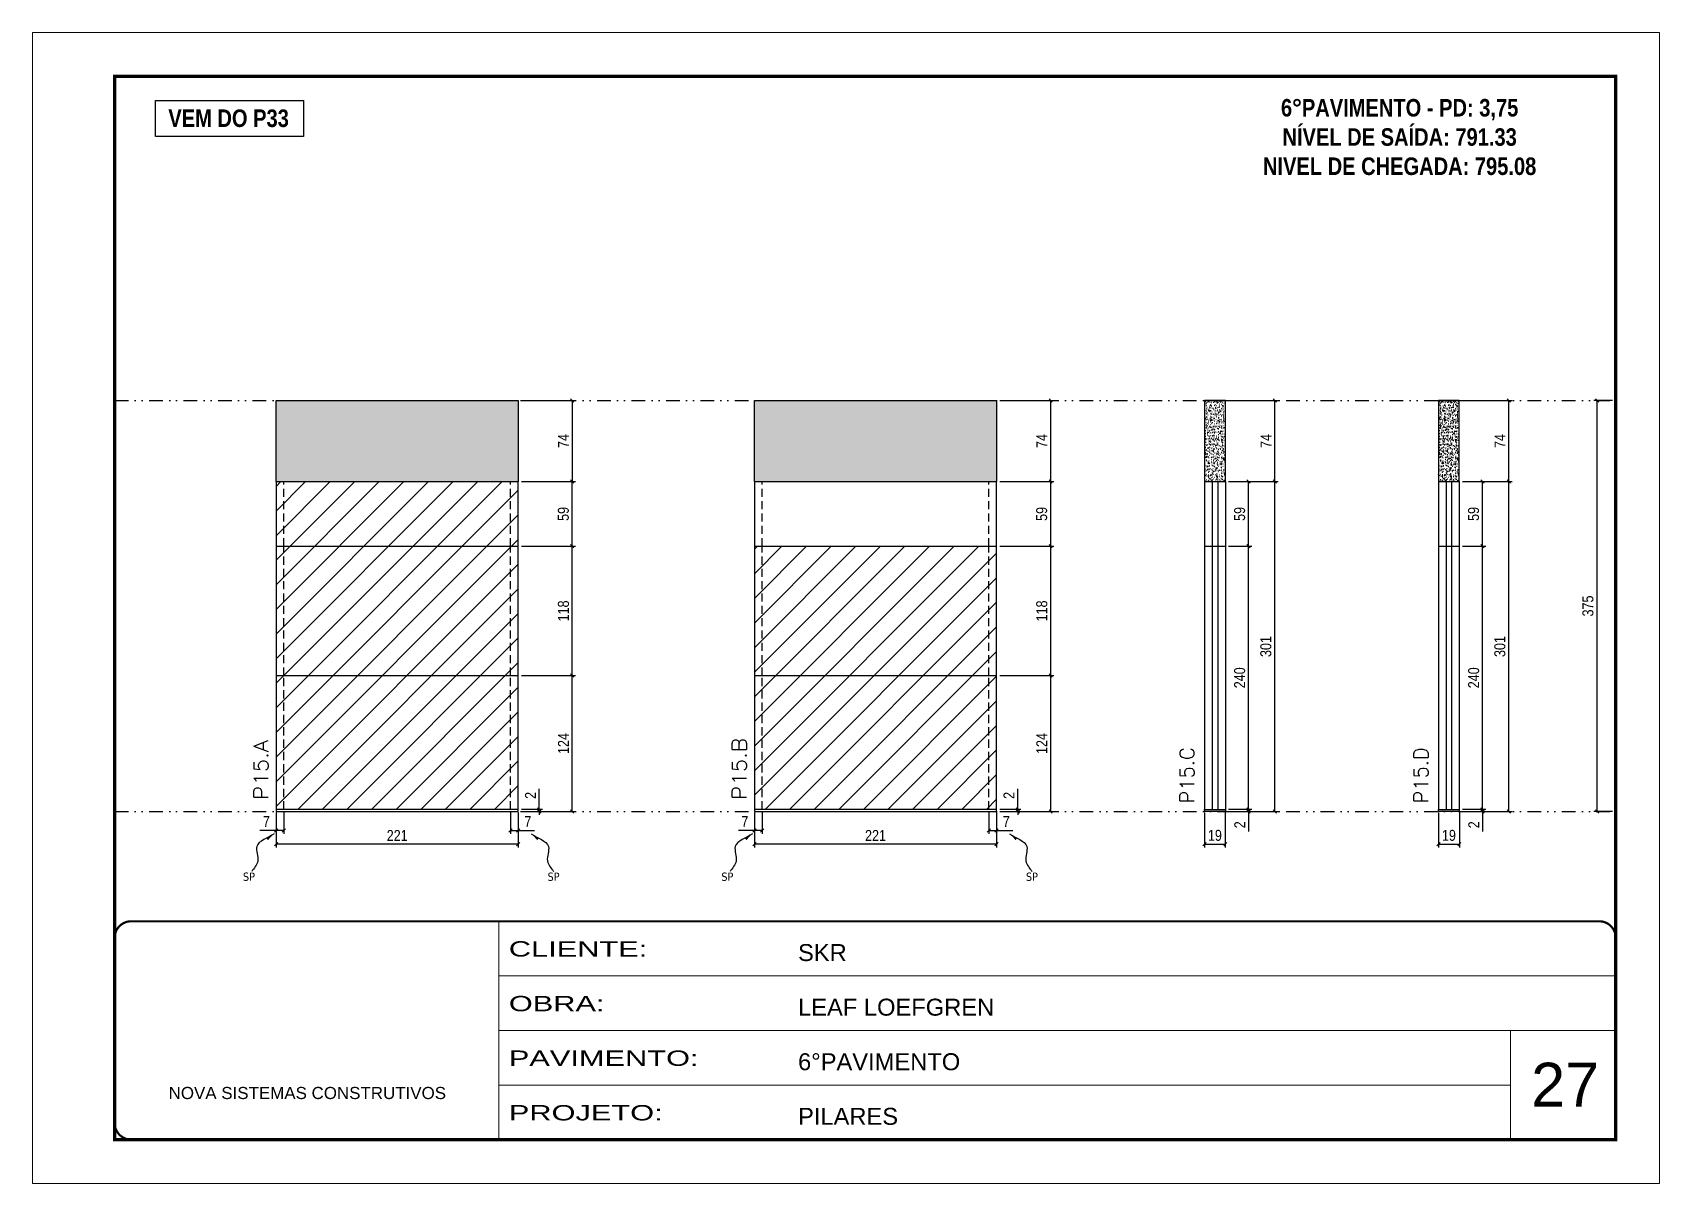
# Model space of a CAD drawing. Extents: x 14400 to 27878, y -21631 to 6985.
# Drawn here: x 17597 to 19082, y -957 to 93 of the extents above; entities that cross this region are included whole.
import ezdxf

# ---------------------------------------------------------------- set-up
doc = ezdxf.new("R2010")
doc.units = 0
for name, pattern in [('CONTINUO', [0]), ('DASHED', [0.75, 0.5, -0.25]), ('DIVIDE2', [0.625, 0.25, -0.125, 0, -0.125, 0, -0.125]), ('HIDDEN', [0.375, 0.25, -0.125])]:
    doc.linetypes.add(name, pattern=pattern)
for name, color, linetype, lineweight in [('CARIMBO', 255, 'Continuous', 9), ('Folhas', 255, 'Continuous', 9), ('Hachura', 251, 'Continuous', 9), ('SARRAFO DE PRESSAO', 251, 'DASHED', 9), ('Texto Seção', 7, 'Continuous', 15)]:
    doc.layers.add(name, color=color, linetype=linetype, lineweight=lineweight)
for name, color, linetype in [('COTA', 241, 'Continuous'), ('NOMENCLATURA', 7, 'Continuous'), ('Nível', 160, 'Continuous'), ('Painéis', 200, 'Continuous'), ('SARR_2.2x7', 40, 'Continuous'), ('Sarrafo de Pressão', 42, 'HIDDEN'), ('texto', 7, 'Continuous')]:
    doc.layers.add(name, color=color, linetype=linetype)
doc.styles.add('ARIAL', font='arial.ttf')
doc.styles.add('COTA TECNICA', font='techl___.ttf', dxfattribs={"height": 10})
doc.styles.add('COTA TECNICA-50', font='techl___.ttf', dxfattribs={"height": 10})
doc.styles.add('REGUA-120', font='ROMANS.shx', dxfattribs={"height": 15})
doc.styles.add('ROMANC', font='techb___.ttf', dxfattribs={"height": 2.5})
doc.styles.get("Standard").update_dxf_attribs({"font": 'arial.ttf'})
doc.styles.add('Tecnologia', font='')
doc.styles.get('Tecnologia').set_extended_font_data('Forgotten Futurist')
doc.dimstyles.new('COTA PAINEL-50', dxfattribs={"dimtxt": 10, "dimasz": 3, "dimexe": 3, "dimexo": 3, "dimgap": 3, "dimtad": 1, "dimdec": 1, "dimzin": 12, "dimdsep": 46, "dimtxsty": 'COTA TECNICA-50', "dimblk1": 'OBLIQUE', "dimblk2": 'OBLIQUE', "dimsah": 1, "dimcen": 0.9, "dimclrd": 4, "dimclre": 4, "dimclrt": 240, "dimadec": 1, "dimazin": 3, "dimtfac": 1, "dimtdec": 1, "dimtmove": 0, "dimatfit": 3, "dimfxl": 1, "dimtolj": 1, "dimtzin": 12, "dimarcsym": 0})
doc.dimstyles.new('PAINEL', dxfattribs={"dimtxt": 10, "dimasz": 3, "dimexe": 3, "dimexo": 3, "dimgap": 3, "dimtad": 1, "dimdec": 1, "dimzin": 12, "dimdsep": 46, "dimtxsty": 'COTA TECNICA', "dimblk1": 'OBLIQUE', "dimblk2": 'OBLIQUE', "dimsah": 1, "dimcen": 0.9, "dimclrd": 4, "dimclre": 4, "dimclrt": 240, "dimadec": 1, "dimazin": 3, "dimtfac": 1, "dimtdec": 1, "dimtmove": 0, "dimatfit": 3, "dimfxl": 1, "dimtolj": 1, "dimtzin": 12, "dimarcsym": 0})
doc.dimstyles.get("Standard").update_dxf_attribs({"dimtxt": 0.18, "dimasz": 0.18, "dimexe": 0.18, "dimexo": 0.0625, "dimgap": 0.09, "dimtad": 0, "dimtih": 1, "dimtoh": 1, "dimdec": 4, "dimzin": 0, "dimdsep": 46, "dimtxsty": 'Standard', "dimcen": 0.09, "dimadec": 0, "dimazin": 0, "dimtfac": 1, "dimtdec": 4, "dimtofl": 0, "dimtmove": 0, "dimatfit": 3, "dimfxl": 1, "dimtolj": 1, "dimtzin": 0, "dimarcsym": 0})

msp = doc.modelspace()

# ---------------------------------------------------------------- texts
at = {"layer": 'CARIMBO', "style": 'ARIAL'}
msp.add_text('27', height=40, dxfattribs=at).set_placement((18964.83, -886.58))
at = {"layer": 'NOMENCLATURA', "color": 2, "char_height": 16, "attachment_point": 2, "style": 'ROMANC'}
for s, insert in [('\\P6°PAVIMENTO - PD: 3,75\\PNÍVEL DE SAÍDA: 791.33\\PNIVEL DE CHEGADA: 795.08', (18844.81, 59.34)), ('VEM DO P33', (17775.92, 23.14))]:
    msp.add_mtext_dynamic_manual_height_columns(s, width=432.3511, gutter_width=1, heights=[0], dxfattribs=dict(at, insert=insert))
at = {"layer": 'texto', "color": 0, "char_height": 7.5, "attachment_point": 5}
for insert in [(17794.5, -676.93), (18072.53, -676.93), (18231.14, -676.93), (18509.16, -676.93)]:
    msp.add_mtext('{\\fTahoma|b0|i0|c0|p34;\\C4;SP}', dxfattribs=dict(at, insert=insert))
at = {"layer": 'Texto Seção', "style": 'REGUA-120', "width": 1.1}
for s, p in [('P15.A', (17812.03, -606.68)), ('P15.B', (18248.67, -606.68))]:
    msp.add_text(s, height=13, rotation=90, dxfattribs=at).set_placement(p)
at = {"layer": 'Texto Seção', "char_height": 13, "width": 370.6998, "attachment_point": 7, "rotation": 90, "style": 'REGUA-120'}
for s, insert in [('\\pt156;P15.C', (18657.3, -610.03)), ('P15.D', (18870.81, -610.03))]:
    msp.add_mtext(s, dxfattribs=dict(at, insert=insert))

# ---------------------------------------------------------------- blocks, each defined once
blk = doc.blocks.new('9999999999')
at = {"color": 30, "linetype": 'CONTINUO'}
for p, q in [((98564.6, 34230.2), (98564.6, 34429.4)), ((98564.6, 34379.6), (99584, 34379.6)), ((98564.6, 34329.8), (99488, 34329.8)), ((99584, 34329.8), (99488, 34329.8)), ((99488, 34329.8), (99488, 34230.2)), ((98564.6, 34280), (99488, 34280))]:
    blk.add_line(p, q, dxfattribs=at)
at = {"color": 30, "linetype": 'CONTINUO', "const_width": 2}
blk.add_lwpolyline([(99584, 34230.2), (99584, 34414.4, 0.414214), (99569, 34429.4), (98229, 34429.4, 0.414214), (98214, 34414.4), (98214, 34245.2, 0.414214), (98229, 34230.2), (99584, 34230.2)], format="xyb", dxfattribs=at)
at = {"layer": 'Folhas'}
blk.add_lwpolyline([(98139, 34190.2), (99624, 34190.2), (99624, 35240.2), (98139, 35240.2)], close=True, dxfattribs=at)
at = {"layer": 'Folhas', "color": 30, "const_width": 3}
blk.add_lwpolyline([(98214, 34230.2), (99584, 34230.2), (99584, 35200.2), (98214, 35200.2)], close=True, dxfattribs=at)
at = {"color": 7, "linetype": 'Continuous', "ltscale": 5, "style": 'ARIAL'}
for s, height, p in [('SKR', 15.48, (98837.7, 34393.1)), ('LEAF LOEFGREN', 15.483, (98837.7, 34343.3)), ('6°PAVIMENTO', 15.483, (98837.7, 34293.5)), ('NOVA SISTEMAS CONSTRUTIVOS', 11.059, (98263.2, 34267.2)), ('PILARES', 15.48, (98837.7, 34243.7))]:
    blk.add_text(s, height=height, dxfattribs=at).set_placement(p)
at = {"layer": 'Folhas', "color": 7, "style": 'Tecnologia', "width": 1.5}
for s, p in [('CLIENTE:', (98573.7, 34397.2)), ('OBRA:', (98573.7, 34347.3)), ('PAVIMENTO:', (98573.7, 34297.5)), ('PROJETO:', (98573.7, 34247.7))]:
    blk.add_text(s, height=14, dxfattribs=at).set_placement(p)
blk = doc.blocks.new('_Oblique')
at = {"color": 0, "linetype": 'ByBlock', "lineweight": -2}
blk.add_line((-0.5, -0.5), (0.5, 0.5), dxfattribs=at)
blk = doc.blocks.new('*D3139')
at = {"layer": 'COTA', "color": 4, "lineweight": -2, "transparency": 16777216}
for p, q in [((17819.3, -618.4), (17819.3, -650.3)), ((18040.3, -618.4), (18040.3, -650.3)), ((18040.3, -647.3), (17819.3, -647.3))]:
    blk.add_line(p, q, dxfattribs=at)
at = {"layer": 'Defpoints', "color": 0, "transparency": 16777216}
for p in [(17819.3, -615.4), (18040.3, -615.4), (17819.3, -647.3)]:
    blk.add_point(p, dxfattribs=at)
at = {"layer": 'COTA', "color": 4, "lineweight": -2, "transparency": 16777216, "xscale": 3, "yscale": 3, "zscale": 3, "rotation": 180}
blk.add_blockref('_Oblique', (17819.3, -647.3), dxfattribs=at)
at = {"layer": 'COTA', "color": 4, "lineweight": -2, "transparency": 16777216, "xscale": 3, "yscale": 3, "zscale": 3}
blk.add_blockref('_Oblique', (18040.3, -647.3), dxfattribs=at)
at = {"layer": 'COTA', "color": 240, "transparency": 16777216, "insert": (17929.8, -639.3), "char_height": 10, "attachment_point": 5, "style": 'COTA TECNICA'}
blk.add_mtext('\\A1;221', dxfattribs=at)
blk = doc.blocks.new('*D3140')
at = {"layer": 'COTA', "color": 4, "lineweight": -2, "transparency": 16777216}
for p, q in [((18033.3, -618.4), (18033.3, -637.7)), ((18040.3, -620.4), (18040.3, -637.7)), ((18033.3, -634.7), (18040.3, -634.7)), ((18040.3, -634.7), (18055, -634.7))]:
    blk.add_line(p, q, dxfattribs=at)
at = {"layer": 'Defpoints', "color": 0, "transparency": 16777216}
for p in [(18033.3, -615.4), (18040.3, -617.4), (18040.3, -634.7)]:
    blk.add_point(p, dxfattribs=at)
at = {"layer": 'COTA', "color": 4, "lineweight": -2, "transparency": 16777216, "xscale": 3, "yscale": 3, "zscale": 3, "rotation": 180}
blk.add_blockref('_Oblique', (18033.3, -634.7), dxfattribs=at)
at = {"layer": 'COTA', "color": 4, "lineweight": -2, "transparency": 16777216, "xscale": 3, "yscale": 3, "zscale": 3}
blk.add_blockref('_Oblique', (18040.3, -634.7), dxfattribs=at)
at = {"layer": 'COTA', "color": 240, "transparency": 16777216, "insert": (18049.1, -626.6), "char_height": 10, "attachment_point": 5, "style": 'COTA TECNICA-50'}
blk.add_mtext('\\A1;7', dxfattribs=at)
blk = doc.blocks.new('*D3141')
at = {"layer": 'COTA', "color": 4, "lineweight": -2, "transparency": 16777216}
for p, q in [((17819.3, -620.4), (17819.3, -637.7)), ((17826.3, -618.4), (17826.3, -637.7)), ((17819.3, -634.7), (17804.5, -634.7)), ((17826.3, -634.7), (17819.3, -634.7))]:
    blk.add_line(p, q, dxfattribs=at)
at = {"layer": 'Defpoints', "color": 0, "transparency": 16777216}
for p in [(17819.3, -617.4), (17826.3, -615.4), (17819.3, -634.7)]:
    blk.add_point(p, dxfattribs=at)
at = {"layer": 'COTA', "color": 4, "lineweight": -2, "transparency": 16777216, "xscale": 3, "yscale": 3, "zscale": 3, "rotation": 180}
blk.add_blockref('_Oblique', (17819.3, -634.7), dxfattribs=at)
at = {"layer": 'COTA', "color": 4, "lineweight": -2, "transparency": 16777216, "xscale": 3, "yscale": 3, "zscale": 3}
blk.add_blockref('_Oblique', (17826.3, -634.7), dxfattribs=at)
at = {"layer": 'COTA', "color": 240, "transparency": 16777216, "insert": (17810.4, -626.6), "char_height": 10, "attachment_point": 5, "style": 'COTA TECNICA-50'}
blk.add_mtext('\\A1;7', dxfattribs=at)
blk = doc.blocks.new('*D3142')
at = {"layer": 'COTA', "color": 4, "lineweight": -2, "transparency": 16777216}
for p, q in [((18059.5, -615.4), (18059.5, -596.6)), ((18043.3, -615.4), (18062.5, -615.4)), ((18043.3, -617.4), (18062.5, -617.4)), ((18059.5, -617.4), (18059.5, -615.4)), ((18059.5, -617.4), (18059.5, -620.4))]:
    blk.add_line(p, q, dxfattribs=at)
at = {"layer": 'Defpoints', "color": 0, "transparency": 16777216}
for p in [(18040.3, -615.4), (18040.3, -617.4), (18059.5, -617.4)]:
    blk.add_point(p, dxfattribs=at)
at = {"layer": 'COTA', "color": 4, "lineweight": -2, "transparency": 16777216, "xscale": 3, "yscale": 3, "zscale": 3}
for p, rotation in [((18059.5, -615.4), 270), ((18059.5, -617.4), 90)]:
    blk.add_blockref('_Oblique', p, dxfattribs=dict(at, rotation=rotation))
at = {"layer": 'COTA', "color": 240, "transparency": 16777216, "insert": (18051.5, -602.7), "char_height": 10, "attachment_point": 5, "rotation": 90, "style": 'COTA TECNICA-50'}
blk.add_mtext('\\A1;2', dxfattribs=at)
blk = doc.blocks.new('*D3143')
at = {"layer": 'COTA', "color": 4, "linetype": 'ByBlock', "lineweight": -2, "transparency": 16777216}
for p, q in [((18043.3, -493.4), (18092.6, -493.4)), ((18089.6, -617.4), (18089.6, -493.4)), ((18043.3, -617.4), (18092.6, -617.4))]:
    blk.add_line(p, q, dxfattribs=at)
at = {"layer": 'Defpoints', "color": 0, "linetype": 'ByBlock', "transparency": 16777216}
for p in [(18040.3, -493.4), (18089.6, -493.4), (18040.3, -617.4)]:
    blk.add_point(p, dxfattribs=at)
at = {"layer": 'COTA', "color": 4, "linetype": 'ByBlock', "lineweight": -2, "transparency": 16777216, "xscale": 3, "yscale": 3, "zscale": 3}
for p, rotation in [((18089.6, -493.4), 90), ((18089.6, -617.4), 270)]:
    blk.add_blockref('_Oblique', p, dxfattribs=dict(at, rotation=rotation))
at = {"layer": 'COTA', "color": 240, "linetype": 'ByBlock', "transparency": 16777216, "insert": (18081.6, -555.4), "char_height": 10, "attachment_point": 5, "rotation": 90, "style": 'COTA TECNICA'}
blk.add_mtext('\\A1;124', dxfattribs=at)
blk = doc.blocks.new('*D3144')
at = {"layer": 'COTA', "color": 4, "lineweight": -2, "transparency": 16777216}
for p, q in [((18043.3, -375.4), (18092.6, -375.4)), ((18089.6, -493.4), (18089.6, -375.4)), ((18043.3, -493.4), (18092.6, -493.4))]:
    blk.add_line(p, q, dxfattribs=at)
at = {"layer": 'Defpoints', "color": 0, "transparency": 16777216}
for p in [(18040.3, -375.4), (18089.6, -375.4), (18040.3, -493.4)]:
    blk.add_point(p, dxfattribs=at)
at = {"layer": 'COTA', "color": 4, "lineweight": -2, "transparency": 16777216, "xscale": 3, "yscale": 3, "zscale": 3}
for p, rotation in [((18089.6, -375.4), 90), ((18089.6, -493.4), 270)]:
    blk.add_blockref('_Oblique', p, dxfattribs=dict(at, rotation=rotation))
at = {"layer": 'COTA', "color": 240, "transparency": 16777216, "insert": (18081.6, -434.4), "char_height": 10, "attachment_point": 5, "rotation": 90, "style": 'COTA TECNICA'}
blk.add_mtext('\\A1;118', dxfattribs=at)
blk = doc.blocks.new('*D3145')
at = {"layer": 'COTA', "color": 4, "lineweight": -2, "transparency": 16777216}
for p, q in [((18255.9, -618.4), (18255.9, -650.3)), ((18476.9, -618.4), (18476.9, -650.3)), ((18476.9, -647.3), (18255.9, -647.3))]:
    blk.add_line(p, q, dxfattribs=at)
at = {"layer": 'Defpoints', "color": 0, "transparency": 16777216}
for p in [(18255.9, -615.4), (18476.9, -615.4), (18255.9, -647.3)]:
    blk.add_point(p, dxfattribs=at)
at = {"layer": 'COTA', "color": 4, "lineweight": -2, "transparency": 16777216, "xscale": 3, "yscale": 3, "zscale": 3, "rotation": 180}
blk.add_blockref('_Oblique', (18255.9, -647.3), dxfattribs=at)
at = {"layer": 'COTA', "color": 4, "lineweight": -2, "transparency": 16777216, "xscale": 3, "yscale": 3, "zscale": 3}
blk.add_blockref('_Oblique', (18476.9, -647.3), dxfattribs=at)
at = {"layer": 'COTA', "color": 240, "transparency": 16777216, "insert": (18366.4, -639.3), "char_height": 10, "attachment_point": 5, "style": 'COTA TECNICA'}
blk.add_mtext('\\A1;221', dxfattribs=at)
blk = doc.blocks.new('*D3146')
at = {"layer": 'COTA', "color": 4, "lineweight": -2, "transparency": 16777216}
for p, q in [((18469.9, -618.4), (18469.9, -637.7)), ((18476.9, -620.4), (18476.9, -637.7)), ((18469.9, -634.7), (18476.9, -634.7)), ((18476.9, -634.7), (18491.6, -634.7))]:
    blk.add_line(p, q, dxfattribs=at)
at = {"layer": 'Defpoints', "color": 0, "transparency": 16777216}
for p in [(18469.9, -615.4), (18476.9, -617.4), (18476.9, -634.7)]:
    blk.add_point(p, dxfattribs=at)
at = {"layer": 'COTA', "color": 4, "lineweight": -2, "transparency": 16777216, "xscale": 3, "yscale": 3, "zscale": 3, "rotation": 180}
blk.add_blockref('_Oblique', (18469.9, -634.7), dxfattribs=at)
at = {"layer": 'COTA', "color": 4, "lineweight": -2, "transparency": 16777216, "xscale": 3, "yscale": 3, "zscale": 3}
blk.add_blockref('_Oblique', (18476.9, -634.7), dxfattribs=at)
at = {"layer": 'COTA', "color": 240, "transparency": 16777216, "insert": (18485.8, -626.6), "char_height": 10, "attachment_point": 5, "style": 'COTA TECNICA-50'}
blk.add_mtext('\\A1;7', dxfattribs=at)
blk = doc.blocks.new('*D3147')
at = {"layer": 'COTA', "color": 4, "lineweight": -2, "transparency": 16777216}
for p, q in [((18255.9, -620.4), (18255.9, -637.7)), ((18262.9, -618.4), (18262.9, -637.7)), ((18255.9, -634.7), (18241.2, -634.7)), ((18262.9, -634.7), (18255.9, -634.7))]:
    blk.add_line(p, q, dxfattribs=at)
at = {"layer": 'Defpoints', "color": 0, "transparency": 16777216}
for p in [(18255.9, -617.4), (18262.9, -615.4), (18255.9, -634.7)]:
    blk.add_point(p, dxfattribs=at)
at = {"layer": 'COTA', "color": 4, "lineweight": -2, "transparency": 16777216, "xscale": 3, "yscale": 3, "zscale": 3, "rotation": 180}
blk.add_blockref('_Oblique', (18255.9, -634.7), dxfattribs=at)
at = {"layer": 'COTA', "color": 4, "lineweight": -2, "transparency": 16777216, "xscale": 3, "yscale": 3, "zscale": 3}
blk.add_blockref('_Oblique', (18262.9, -634.7), dxfattribs=at)
at = {"layer": 'COTA', "color": 240, "transparency": 16777216, "insert": (18247.1, -626.6), "char_height": 10, "attachment_point": 5, "style": 'COTA TECNICA-50'}
blk.add_mtext('\\A1;7', dxfattribs=at)
blk = doc.blocks.new('*D3148')
at = {"layer": 'COTA', "color": 4, "lineweight": -2, "transparency": 16777216}
for p, q in [((18496.2, -615.4), (18496.2, -596.6)), ((18479.9, -615.4), (18499.2, -615.4)), ((18479.9, -617.4), (18499.2, -617.4)), ((18496.2, -617.4), (18496.2, -615.4)), ((18496.2, -617.4), (18496.2, -620.4))]:
    blk.add_line(p, q, dxfattribs=at)
at = {"layer": 'Defpoints', "color": 0, "transparency": 16777216}
for p in [(18476.9, -615.4), (18476.9, -617.4), (18496.2, -617.4)]:
    blk.add_point(p, dxfattribs=at)
at = {"layer": 'COTA', "color": 4, "lineweight": -2, "transparency": 16777216, "xscale": 3, "yscale": 3, "zscale": 3}
for p, rotation in [((18496.2, -615.4), 270), ((18496.2, -617.4), 90)]:
    blk.add_blockref('_Oblique', p, dxfattribs=dict(at, rotation=rotation))
at = {"layer": 'COTA', "color": 240, "transparency": 16777216, "insert": (18488.2, -602.7), "char_height": 10, "attachment_point": 5, "rotation": 90, "style": 'COTA TECNICA-50'}
blk.add_mtext('\\A1;2', dxfattribs=at)
blk = doc.blocks.new('*D3137')
at = {"layer": 'COTA', "color": 4, "linetype": 'ByBlock', "lineweight": -2, "transparency": 16777216}
for p, q in [((18479.9, -493.4), (18529.3, -493.4)), ((18526.3, -617.4), (18526.3, -493.4)), ((18479.9, -617.4), (18529.3, -617.4))]:
    blk.add_line(p, q, dxfattribs=at)
at = {"layer": 'Defpoints', "color": 0, "linetype": 'ByBlock', "transparency": 16777216}
for p in [(18476.9, -493.4), (18526.3, -493.4), (18476.9, -617.4)]:
    blk.add_point(p, dxfattribs=at)
at = {"layer": 'COTA', "color": 4, "linetype": 'ByBlock', "lineweight": -2, "transparency": 16777216, "xscale": 3, "yscale": 3, "zscale": 3}
for p, rotation in [((18526.3, -493.4), 90), ((18526.3, -617.4), 270)]:
    blk.add_blockref('_Oblique', p, dxfattribs=dict(at, rotation=rotation))
at = {"layer": 'COTA', "color": 240, "linetype": 'ByBlock', "transparency": 16777216, "insert": (18518.2, -555.4), "char_height": 10, "attachment_point": 5, "rotation": 90, "style": 'COTA TECNICA'}
blk.add_mtext('\\A1;124', dxfattribs=at)
blk = doc.blocks.new('*D3138')
at = {"layer": 'COTA', "color": 4, "lineweight": -2, "transparency": 16777216}
for p, q in [((18479.9, -375.4), (18529.3, -375.4)), ((18526.3, -493.4), (18526.3, -375.4)), ((18479.9, -493.4), (18529.3, -493.4))]:
    blk.add_line(p, q, dxfattribs=at)
at = {"layer": 'Defpoints', "color": 0, "transparency": 16777216}
for p in [(18476.9, -375.4), (18526.3, -375.4), (18476.9, -493.4)]:
    blk.add_point(p, dxfattribs=at)
at = {"layer": 'COTA', "color": 4, "lineweight": -2, "transparency": 16777216, "xscale": 3, "yscale": 3, "zscale": 3}
for p, rotation in [((18526.3, -375.4), 90), ((18526.3, -493.4), 270)]:
    blk.add_blockref('_Oblique', p, dxfattribs=dict(at, rotation=rotation))
at = {"layer": 'COTA', "color": 240, "transparency": 16777216, "insert": (18518.2, -434.4), "char_height": 10, "attachment_point": 5, "rotation": 90, "style": 'COTA TECNICA'}
blk.add_mtext('\\A1;118', dxfattribs=at)
blk = doc.blocks.new('*D3149')
at = {"layer": 'COTA', "color": 4, "lineweight": -2, "transparency": 16777216}
for p, q in [((18043.3, -316.4), (18092.6, -316.4)), ((18089.6, -375.4), (18089.6, -316.4)), ((18043.3, -375.4), (18092.6, -375.4))]:
    blk.add_line(p, q, dxfattribs=at)
at = {"layer": 'Defpoints', "color": 0, "transparency": 16777216}
for p in [(18040.3, -316.4), (18089.6, -316.4), (18040.3, -375.4)]:
    blk.add_point(p, dxfattribs=at)
at = {"layer": 'COTA', "color": 4, "lineweight": -2, "transparency": 16777216, "xscale": 3, "yscale": 3, "zscale": 3}
for p, rotation in [((18089.6, -316.4), 90), ((18089.6, -375.4), 270)]:
    blk.add_blockref('_Oblique', p, dxfattribs=dict(at, rotation=rotation))
at = {"layer": 'COTA', "color": 240, "transparency": 16777216, "insert": (18081.5, -345.9), "char_height": 10, "attachment_point": 5, "rotation": 90, "style": 'COTA TECNICA'}
blk.add_mtext('\\A1;59', dxfattribs=at)
blk = doc.blocks.new('*D3150')
at = {"layer": 'COTA', "color": 4, "lineweight": -2, "transparency": 16777216}
for p, q in [((19039, -242.4), (19022, -242.4)), ((19025, -617.4), (19025, -242.4)), ((19039, -617.4), (19022, -617.4))]:
    blk.add_line(p, q, dxfattribs=at)
at = {"layer": 'Defpoints', "color": 0, "transparency": 16777216}
for p in [(19025, -242.4), (19042, -242.4), (19042, -617.4)]:
    blk.add_point(p, dxfattribs=at)
at = {"layer": 'COTA', "color": 4, "lineweight": -2, "transparency": 16777216, "xscale": 3, "yscale": 3, "zscale": 3}
for p, rotation in [((19025, -242.4), 90), ((19025, -617.4), 270)]:
    blk.add_blockref('_Oblique', p, dxfattribs=dict(at, rotation=rotation))
at = {"layer": 'COTA', "color": 240, "transparency": 16777216, "insert": (19016.7, -429.9), "char_height": 10, "attachment_point": 5, "rotation": 90, "style": 'COTA TECNICA'}
blk.add_mtext('\\A1;375', dxfattribs=at)
blk = doc.blocks.new('*D3151')
at = {"layer": 'COTA', "color": 4, "lineweight": -2, "transparency": 16777216}
for p, q in [((18043.3, -242.4), (18092.6, -242.4)), ((18089.6, -242.4), (18089.6, -316.4)), ((18043.3, -316.4), (18092.6, -316.4))]:
    blk.add_line(p, q, dxfattribs=at)
at = {"layer": 'Defpoints', "color": 0, "transparency": 16777216}
for p in [(18040.3, -242.4), (18040.3, -316.4), (18089.6, -316.4)]:
    blk.add_point(p, dxfattribs=at)
at = {"layer": 'COTA', "color": 4, "lineweight": -2, "transparency": 16777216, "xscale": 3, "yscale": 3, "zscale": 3}
for p, rotation in [((18089.6, -242.4), 90), ((18089.6, -316.4), 270)]:
    blk.add_blockref('_Oblique', p, dxfattribs=dict(at, rotation=rotation))
at = {"layer": 'COTA', "color": 240, "transparency": 16777216, "insert": (18081.6, -279.4), "char_height": 10, "attachment_point": 5, "rotation": 90, "style": 'COTA TECNICA'}
blk.add_mtext('\\A1;74', dxfattribs=at)
blk = doc.blocks.new('*D3152')
at = {"layer": 'COTA', "color": 4, "lineweight": -2, "transparency": 16777216}
for p, q in [((18479.9, -316.4), (18529.3, -316.4)), ((18526.3, -375.4), (18526.3, -316.4)), ((18479.9, -375.4), (18529.3, -375.4))]:
    blk.add_line(p, q, dxfattribs=at)
at = {"layer": 'Defpoints', "color": 0, "transparency": 16777216}
for p in [(18476.9, -316.4), (18526.3, -316.4), (18476.9, -375.4)]:
    blk.add_point(p, dxfattribs=at)
at = {"layer": 'COTA', "color": 4, "lineweight": -2, "transparency": 16777216, "xscale": 3, "yscale": 3, "zscale": 3}
for p, rotation in [((18526.3, -316.4), 90), ((18526.3, -375.4), 270)]:
    blk.add_blockref('_Oblique', p, dxfattribs=dict(at, rotation=rotation))
at = {"layer": 'COTA', "color": 240, "transparency": 16777216, "insert": (18518.1, -345.9), "char_height": 10, "attachment_point": 5, "rotation": 90, "style": 'COTA TECNICA'}
blk.add_mtext('\\A1;59', dxfattribs=at)
blk = doc.blocks.new('*D3153')
at = {"layer": 'COTA', "color": 4, "lineweight": -2, "transparency": 16777216}
for p, q in [((18479.9, -242.4), (18529.3, -242.4)), ((18526.3, -316.4), (18526.3, -242.4)), ((18479.9, -316.4), (18529.3, -316.4))]:
    blk.add_line(p, q, dxfattribs=at)
at = {"layer": 'Defpoints', "color": 0, "transparency": 16777216}
for p in [(18476.9, -242.4), (18526.3, -242.4), (18476.9, -316.4)]:
    blk.add_point(p, dxfattribs=at)
at = {"layer": 'COTA', "color": 4, "lineweight": -2, "transparency": 16777216, "xscale": 3, "yscale": 3, "zscale": 3}
for p, rotation in [((18526.3, -242.4), 90), ((18526.3, -316.4), 270)]:
    blk.add_blockref('_Oblique', p, dxfattribs=dict(at, rotation=rotation))
at = {"layer": 'COTA', "color": 240, "transparency": 16777216, "insert": (18518.2, -279.4), "char_height": 10, "attachment_point": 5, "rotation": 90, "style": 'COTA TECNICA'}
blk.add_mtext('\\A1;74', dxfattribs=at)
blk = doc.blocks.new('*D3154')
at = {"layer": 'COTA', "color": 4, "lineweight": -2, "transparency": 16777216}
for p, q in [((18666.7, -618.4), (18666.7, -650.3)), ((18685.7, -618.4), (18685.7, -650.3)), ((18666.7, -647.3), (18685.7, -647.3))]:
    blk.add_line(p, q, dxfattribs=at)
at = {"layer": 'Defpoints', "color": 0, "transparency": 16777216}
for p in [(18666.7, -615.4), (18685.7, -615.4), (18685.7, -647.3)]:
    blk.add_point(p, dxfattribs=at)
at = {"layer": 'COTA', "color": 4, "lineweight": -2, "transparency": 16777216, "xscale": 3, "yscale": 3, "zscale": 3, "rotation": 180}
blk.add_blockref('_Oblique', (18666.7, -647.3), dxfattribs=at)
at = {"layer": 'COTA', "color": 4, "lineweight": -2, "transparency": 16777216, "xscale": 3, "yscale": 3, "zscale": 3}
blk.add_blockref('_Oblique', (18685.7, -647.3), dxfattribs=at)
at = {"layer": 'COTA', "color": 240, "transparency": 16777216, "insert": (18676.2, -639.2), "char_height": 10, "attachment_point": 5, "style": 'COTA TECNICA'}
blk.add_mtext('\\A1;19', dxfattribs=at)
blk = doc.blocks.new('*D3155')
at = {"layer": 'COTA', "color": 4, "lineweight": -2, "transparency": 16777216}
for p, q in [((18688.7, -615.4), (18709.9, -615.4)), ((18688.7, -617.4), (18709.9, -617.4)), ((18706.9, -615.4), (18706.9, -612.4)), ((18706.9, -615.4), (18706.9, -617.4)), ((18706.9, -617.4), (18706.9, -635.6))]:
    blk.add_line(p, q, dxfattribs=at)
at = {"layer": 'Defpoints', "color": 0, "transparency": 16777216}
for p in [(18685.7, -615.4), (18685.7, -617.4), (18706.9, -615.4)]:
    blk.add_point(p, dxfattribs=at)
at = {"layer": 'COTA', "color": 4, "lineweight": -2, "transparency": 16777216, "xscale": 3, "yscale": 3, "zscale": 3}
for p, rotation in [((18706.9, -615.4), 270), ((18706.9, -617.4), 90)]:
    blk.add_blockref('_Oblique', p, dxfattribs=dict(at, rotation=rotation))
at = {"layer": 'COTA', "color": 240, "transparency": 16777216, "insert": (18698.9, -629.5), "char_height": 10, "attachment_point": 5, "rotation": 90, "style": 'COTA TECNICA-50'}
blk.add_mtext('\\A1;2', dxfattribs=at)
blk = doc.blocks.new('*D3156')
at = {"layer": 'COTA', "color": 4, "lineweight": -2, "transparency": 16777216}
for p, q in [((18688.7, -316.4), (18734, -316.4)), ((18731, -617.4), (18731, -316.4)), ((18688.7, -617.4), (18734, -617.4))]:
    blk.add_line(p, q, dxfattribs=at)
at = {"layer": 'Defpoints', "color": 0, "transparency": 16777216}
for p in [(18685.7, -316.4), (18731, -316.4), (18685.7, -617.4)]:
    blk.add_point(p, dxfattribs=at)
at = {"layer": 'COTA', "color": 4, "lineweight": -2, "transparency": 16777216, "xscale": 3, "yscale": 3, "zscale": 3}
for p, rotation in [((18731, -316.4), 90), ((18731, -617.4), 270)]:
    blk.add_blockref('_Oblique', p, dxfattribs=dict(at, rotation=rotation))
at = {"layer": 'COTA', "color": 240, "transparency": 16777216, "insert": (18722.7, -466.9), "char_height": 10, "attachment_point": 5, "rotation": 90, "style": 'COTA TECNICA-50'}
blk.add_mtext('\\A1;301', dxfattribs=at)
blk = doc.blocks.new('*D3157')
at = {"layer": 'COTA', "color": 4, "lineweight": -2, "transparency": 16777216}
for p, q in [((18688.7, -375.4), (18709.9, -375.4)), ((18706.9, -615.4), (18706.9, -375.4)), ((18688.7, -615.4), (18709.9, -615.4))]:
    blk.add_line(p, q, dxfattribs=at)
at = {"layer": 'Defpoints', "color": 0, "transparency": 16777216}
for p in [(18685.7, -375.4), (18706.9, -375.4), (18685.7, -615.4)]:
    blk.add_point(p, dxfattribs=at)
at = {"layer": 'COTA', "color": 4, "lineweight": -2, "transparency": 16777216, "xscale": 3, "yscale": 3, "zscale": 3}
for p, rotation in [((18706.9, -375.4), 90), ((18706.9, -615.4), 270)]:
    blk.add_blockref('_Oblique', p, dxfattribs=dict(at, rotation=rotation))
at = {"layer": 'COTA', "color": 240, "transparency": 16777216, "insert": (18698.8, -495.4), "char_height": 10, "attachment_point": 5, "rotation": 90, "style": 'COTA TECNICA'}
blk.add_mtext('\\A1;240', dxfattribs=at)
blk = doc.blocks.new('*D3158')
at = {"layer": 'COTA', "color": 4, "lineweight": -2, "transparency": 16777216}
for p, q in [((18688.7, -242.4), (18734, -242.4)), ((18731, -316.4), (18731, -242.4)), ((18688.7, -316.4), (18734, -316.4))]:
    blk.add_line(p, q, dxfattribs=at)
at = {"layer": 'Defpoints', "color": 0, "transparency": 16777216}
for p in [(18685.7, -242.4), (18731, -242.4), (18685.7, -316.4)]:
    blk.add_point(p, dxfattribs=at)
at = {"layer": 'COTA', "color": 4, "lineweight": -2, "transparency": 16777216, "xscale": 3, "yscale": 3, "zscale": 3}
for p, rotation in [((18731, -242.4), 90), ((18731, -316.4), 270)]:
    blk.add_blockref('_Oblique', p, dxfattribs=dict(at, rotation=rotation))
at = {"layer": 'COTA', "color": 240, "transparency": 16777216, "insert": (18722.9, -279.4), "char_height": 10, "attachment_point": 5, "rotation": 90, "style": 'COTA TECNICA'}
blk.add_mtext('\\A1;74', dxfattribs=at)
blk = doc.blocks.new('*D3159')
at = {"layer": 'COTA', "color": 4, "lineweight": -2, "transparency": 16777216}
for p, q in [((18688.7, -316.4), (18709.9, -316.4)), ((18706.9, -375.4), (18706.9, -316.4)), ((18688.7, -375.4), (18709.9, -375.4))]:
    blk.add_line(p, q, dxfattribs=at)
at = {"layer": 'Defpoints', "color": 0, "transparency": 16777216}
for p in [(18685.7, -316.4), (18706.9, -316.4), (18685.7, -375.4)]:
    blk.add_point(p, dxfattribs=at)
at = {"layer": 'COTA', "color": 4, "lineweight": -2, "transparency": 16777216, "xscale": 3, "yscale": 3, "zscale": 3}
for p, rotation in [((18706.9, -316.4), 90), ((18706.9, -375.4), 270)]:
    blk.add_blockref('_Oblique', p, dxfattribs=dict(at, rotation=rotation))
at = {"layer": 'COTA', "color": 240, "transparency": 16777216, "insert": (18698.8, -345.9), "char_height": 10, "attachment_point": 5, "rotation": 90, "style": 'COTA TECNICA'}
blk.add_mtext('\\A1;59', dxfattribs=at)
blk = doc.blocks.new('*D3160')
at = {"layer": 'COTA', "color": 4, "lineweight": -2, "transparency": 16777216}
for p, q in [((18880.3, -618.4), (18880.3, -650.3)), ((18899.3, -618.4), (18899.3, -650.3)), ((18880.3, -647.3), (18899.3, -647.3))]:
    blk.add_line(p, q, dxfattribs=at)
at = {"layer": 'Defpoints', "color": 0, "transparency": 16777216}
for p in [(18880.3, -615.4), (18899.3, -615.4), (18899.3, -647.3)]:
    blk.add_point(p, dxfattribs=at)
at = {"layer": 'COTA', "color": 4, "lineweight": -2, "transparency": 16777216, "xscale": 3, "yscale": 3, "zscale": 3, "rotation": 180}
blk.add_blockref('_Oblique', (18880.3, -647.3), dxfattribs=at)
at = {"layer": 'COTA', "color": 4, "lineweight": -2, "transparency": 16777216, "xscale": 3, "yscale": 3, "zscale": 3}
blk.add_blockref('_Oblique', (18899.3, -647.3), dxfattribs=at)
at = {"layer": 'COTA', "color": 240, "transparency": 16777216, "insert": (18889.8, -639.2), "char_height": 10, "attachment_point": 5, "style": 'COTA TECNICA'}
blk.add_mtext('\\A1;19', dxfattribs=at)
blk = doc.blocks.new('*D3161')
at = {"layer": 'COTA', "color": 4, "lineweight": -2, "transparency": 16777216}
for p, q in [((18902.3, -615.4), (18923.5, -615.4)), ((18902.3, -617.4), (18923.5, -617.4)), ((18920.5, -615.4), (18920.5, -612.4)), ((18920.5, -615.4), (18920.5, -617.4)), ((18920.5, -617.4), (18920.5, -635.6))]:
    blk.add_line(p, q, dxfattribs=at)
at = {"layer": 'Defpoints', "color": 0, "transparency": 16777216}
for p in [(18899.3, -615.4), (18899.3, -617.4), (18920.5, -615.4)]:
    blk.add_point(p, dxfattribs=at)
at = {"layer": 'COTA', "color": 4, "lineweight": -2, "transparency": 16777216, "xscale": 3, "yscale": 3, "zscale": 3}
for p, rotation in [((18920.5, -615.4), 270), ((18920.5, -617.4), 90)]:
    blk.add_blockref('_Oblique', p, dxfattribs=dict(at, rotation=rotation))
at = {"layer": 'COTA', "color": 240, "transparency": 16777216, "insert": (18912.5, -629.5), "char_height": 10, "attachment_point": 5, "rotation": 90, "style": 'COTA TECNICA-50'}
blk.add_mtext('\\A1;2', dxfattribs=at)
blk = doc.blocks.new('*D3162')
at = {"layer": 'COTA', "color": 4, "lineweight": -2, "transparency": 16777216}
for p, q in [((18902.3, -316.4), (18947.5, -316.4)), ((18944.5, -617.4), (18944.5, -316.4)), ((18902.3, -617.4), (18947.5, -617.4))]:
    blk.add_line(p, q, dxfattribs=at)
at = {"layer": 'Defpoints', "color": 0, "transparency": 16777216}
for p in [(18899.3, -316.4), (18944.5, -316.4), (18899.3, -617.4)]:
    blk.add_point(p, dxfattribs=at)
at = {"layer": 'COTA', "color": 4, "lineweight": -2, "transparency": 16777216, "xscale": 3, "yscale": 3, "zscale": 3}
for p, rotation in [((18944.5, -316.4), 90), ((18944.5, -617.4), 270)]:
    blk.add_blockref('_Oblique', p, dxfattribs=dict(at, rotation=rotation))
at = {"layer": 'COTA', "color": 240, "transparency": 16777216, "insert": (18936.3, -466.9), "char_height": 10, "attachment_point": 5, "rotation": 90, "style": 'COTA TECNICA-50'}
blk.add_mtext('\\A1;301', dxfattribs=at)
blk = doc.blocks.new('*D3163')
at = {"layer": 'COTA', "color": 4, "lineweight": -2, "transparency": 16777216}
for p, q in [((18902.3, -375.4), (18923.5, -375.4)), ((18920.5, -615.4), (18920.5, -375.4)), ((18902.3, -615.4), (18923.5, -615.4))]:
    blk.add_line(p, q, dxfattribs=at)
at = {"layer": 'Defpoints', "color": 0, "transparency": 16777216}
for p in [(18899.3, -375.4), (18920.5, -375.4), (18899.3, -615.4)]:
    blk.add_point(p, dxfattribs=at)
at = {"layer": 'COTA', "color": 4, "lineweight": -2, "transparency": 16777216, "xscale": 3, "yscale": 3, "zscale": 3}
for p, rotation in [((18920.5, -375.4), 90), ((18920.5, -615.4), 270)]:
    blk.add_blockref('_Oblique', p, dxfattribs=dict(at, rotation=rotation))
at = {"layer": 'COTA', "color": 240, "transparency": 16777216, "insert": (18912.4, -495.4), "char_height": 10, "attachment_point": 5, "rotation": 90, "style": 'COTA TECNICA'}
blk.add_mtext('\\A1;240', dxfattribs=at)
blk = doc.blocks.new('*D3164')
at = {"layer": 'COTA', "color": 4, "lineweight": -2, "transparency": 16777216}
for p, q in [((18902.3, -242.4), (18947.5, -242.4)), ((18944.5, -316.4), (18944.5, -242.4)), ((18902.3, -316.4), (18947.5, -316.4))]:
    blk.add_line(p, q, dxfattribs=at)
at = {"layer": 'Defpoints', "color": 0, "transparency": 16777216}
for p in [(18899.3, -242.4), (18944.5, -242.4), (18899.3, -316.4)]:
    blk.add_point(p, dxfattribs=at)
at = {"layer": 'COTA', "color": 4, "lineweight": -2, "transparency": 16777216, "xscale": 3, "yscale": 3, "zscale": 3}
for p, rotation in [((18944.5, -242.4), 90), ((18944.5, -316.4), 270)]:
    blk.add_blockref('_Oblique', p, dxfattribs=dict(at, rotation=rotation))
at = {"layer": 'COTA', "color": 240, "transparency": 16777216, "insert": (18936.4, -279.4), "char_height": 10, "attachment_point": 5, "rotation": 90, "style": 'COTA TECNICA'}
blk.add_mtext('\\A1;74', dxfattribs=at)
blk = doc.blocks.new('*D3165')
at = {"layer": 'COTA', "color": 4, "lineweight": -2, "transparency": 16777216}
for p, q in [((18902.3, -316.4), (18923.5, -316.4)), ((18920.5, -375.4), (18920.5, -316.4)), ((18902.3, -375.4), (18923.5, -375.4))]:
    blk.add_line(p, q, dxfattribs=at)
at = {"layer": 'Defpoints', "color": 0, "transparency": 16777216}
for p in [(18899.3, -316.4), (18920.5, -316.4), (18899.3, -375.4)]:
    blk.add_point(p, dxfattribs=at)
at = {"layer": 'COTA', "color": 4, "lineweight": -2, "transparency": 16777216, "xscale": 3, "yscale": 3, "zscale": 3}
for p, rotation in [((18920.5, -316.4), 90), ((18920.5, -375.4), 270)]:
    blk.add_blockref('_Oblique', p, dxfattribs=dict(at, rotation=rotation))
at = {"layer": 'COTA', "color": 240, "transparency": 16777216, "insert": (18912.3, -345.9), "char_height": 10, "attachment_point": 5, "rotation": 90, "style": 'COTA TECNICA'}
blk.add_mtext('\\A1;59', dxfattribs=at)

# ---------------------------------------------------------------- dimensions: what is measured, and where the dimension line sits
at = {"layer": 'COTA'}
for base, p1, p2, angle, dimstyle, picture, middle in [((18089.65, -316.44), (18040.28, -242.44), (18040.28, -316.44), 90, 'PAINEL', '*D3151', (18081.57, -279.44)), ((18526.28, -242.44), (18476.92, -316.44), (18476.92, -242.44), 90, 'PAINEL', '*D3153', (18518.21, -279.44)), ((18730.96, -242.44), (18685.75, -316.44), (18685.75, -242.44), 90, 'PAINEL', '*D3158', (18722.88, -279.44)), ((18944.47, -242.44), (18899.26, -316.44), (18899.26, -242.44), 90, 'PAINEL', '*D3164', (18936.4, -279.44)), ((19024.96, -242.44), (19041.97, -617.44), (19041.97, -242.44), 90, 'PAINEL', '*D3150', (19016.74, -429.94)), ((18089.65, -316.44), (18040.28, -375.44), (18040.28, -316.44), 90, 'PAINEL', '*D3149', (18081.51, -345.94)), ((18526.28, -316.44), (18476.92, -375.44), (18476.92, -316.44), 90, 'PAINEL', '*D3152', (18518.15, -345.94)), ((18730.96, -316.44), (18685.75, -617.44), (18685.75, -316.44), 90, 'COTA PAINEL-50', '*D3156', (18722.74, -466.94)), ((18706.94, -316.44), (18685.75, -375.44), (18685.75, -316.44), 90, 'PAINEL', '*D3159', (18698.8, -345.94)), ((18944.47, -316.44), (18899.26, -617.44), (18899.26, -316.44), 90, 'COTA PAINEL-50', '*D3162', (18936.25, -466.94)), ((18920.46, -316.44), (18899.26, -375.44), (18899.26, -316.44), 90, 'PAINEL', '*D3165', (18912.32, -345.94)), ((18089.65, -375.44), (18040.28, -493.44), (18040.28, -375.44), 90, 'PAINEL', '*D3144', (18081.55, -434.44)), ((18526.28, -375.44), (18476.92, -493.44), (18476.92, -375.44), 90, 'PAINEL', '*D3138', (18518.19, -434.44)), ((18706.94, -375.44), (18685.75, -615.44), (18685.75, -375.44), 90, 'PAINEL', '*D3157', (18698.84, -495.44)), ((18920.46, -375.44), (18899.26, -615.44), (18899.26, -375.44), 90, 'PAINEL', '*D3163', (18912.35, -495.44)), ((17819.28, -634.68), (17826.28, -615.44), (17819.28, -617.44), 180, 'COTA PAINEL-50', '*D3141', (17810.41, -626.61)), ((18255.92, -634.68), (18262.92, -615.44), (18255.92, -617.44), 180, 'COTA PAINEL-50', '*D3147', (18247.05, -626.61))]:
    dim = msp.add_linear_dim(base=base, p1=p1, p2=p2, angle=angle, dimstyle=dimstyle, dxfattribs=at)
    dim.commit()
    dim.dimension.update_dxf_attribs({"geometry": picture, "text_midpoint": middle})
at = {"layer": 'COTA', "linetype": 'ByBlock'}
for p1, p2, picture, middle in [((18040.28, -617.44), (18040.28, -493.44), '*D3143', (18081.57, -555.44)), ((18476.92, -617.44), (18476.92, -493.44), '*D3137', (18518.21, -555.44))]:
    dim = msp.add_aligned_dim(p1=p1, p2=p2, distance=-49.37, dimstyle='PAINEL', dxfattribs=at)
    dim.commit()
    dim.dimension.update_dxf_attribs({"geometry": picture, "text_midpoint": middle})
at = {"layer": 'COTA'}
for base, p1, p2, picture, middle in [((18059.54, -617.44), (18040.28, -615.44), (18040.28, -617.44), '*D3142', (18059.54, -602.69)), ((18496.18, -617.44), (18476.92, -615.44), (18476.92, -617.44), '*D3148', (18496.18, -602.69)), ((18706.94, -615.44), (18685.75, -617.44), (18685.75, -615.44), '*D3155', (18706.94, -629.5)), ((18920.46, -615.44), (18899.26, -617.44), (18899.26, -615.44), '*D3161', (18920.46, -629.5))]:
    dim = msp.add_linear_dim(base=base, p1=p1, p2=p2, angle=90, dimstyle='COTA PAINEL-50', dxfattribs=at)
    dim.commit()
    dim.dimension.update_dxf_attribs({"geometry": picture, "text_midpoint": middle, "dimtype": 160})
for base, p1, p2, picture, middle in [((17819.28, -647.33), (18040.28, -615.44), (17819.28, -615.44), '*D3139', (17929.78, -639.28)), ((18255.92, -647.33), (18476.92, -615.44), (18255.92, -615.44), '*D3145', (18366.42, -639.28))]:
    dim = msp.add_linear_dim(base=base, p1=p1, p2=p2, angle=180, dimstyle='PAINEL', override={"dimarcsym": 2}, dxfattribs=at)
    dim.commit()
    dim.dimension.update_dxf_attribs({"geometry": picture, "text_midpoint": middle})
for base, p1, p2, picture, middle in [((18040.28, -634.68), (18033.28, -615.44), (18040.28, -617.44), '*D3140', (18049.14, -626.61)), ((18476.92, -634.68), (18469.92, -615.44), (18476.92, -617.44), '*D3146', (18485.78, -626.61))]:
    dim = msp.add_linear_dim(base=base, p1=p1, p2=p2, dimstyle='COTA PAINEL-50', dxfattribs=at)
    dim.commit()
    dim.dimension.update_dxf_attribs({"geometry": picture, "text_midpoint": middle})
for base, p1, p2, picture, middle in [((18685.75, -647.33), (18666.75, -615.44), (18685.75, -615.44), '*D3154', (18676.25, -639.25)), ((18899.26, -647.33), (18880.26, -615.44), (18899.26, -615.44), '*D3160', (18889.76, -639.25))]:
    dim = msp.add_linear_dim(base=base, p1=p1, p2=p2, dimstyle='PAINEL', override={"dimarcsym": 2}, dxfattribs=at)
    dim.commit()
    dim.dimension.update_dxf_attribs({"geometry": picture, "text_midpoint": middle})

# ---------------------------------------------------------------- hatches: boundary and pattern name
at = {"layer": 'COTA'}
h = msp.add_hatch(dxfattribs=at)
h.set_pattern_fill('AR-CONC', color=256, scale=0.03)
h.paths.add_polyline_path([(18040.28, -242.44), (17819.28, -242.44), (17819.28, -316.44), (18040.28, -316.44)])
h = msp.add_hatch(dxfattribs=at)
h.set_pattern_fill('AR-CONC', color=256, scale=0.03)
h.set_pattern_definition([(50, (436.6394, 0), (5.4655401, -0.4781726), [0.5715, -6.2865]), (355, (436.6394, 0), (-1.0573026, 5.7317054), [0.4572, -5.0292175]), (100.451445, (437.095, -0.04), (4.4082374, 5.2535326), [0.4857003, -5.3427073]), (46.1842, (436.6394, 1.524), (8.1323712, -1.2612698), [0.85725, -9.42975]), (96.63556, (437.317, 1.419), (7.122124, 7.4227837), [0.7285507, -8.0140682]), (351.18415, (436.6394, 1.524), (7.122124, 7.4227837), [0.685799, -7.543792]), (21, (437.4014, 1.143), (4.5484317, -3.067956), [0.5715, -6.2865]), (326, (437.4014, 1.143), (1.8540609, 5.525639), [0.4572, -5.0292]), (71.451445, (437.7805, 0.8873), (6.4024926, 2.457683), [0.4857003, -5.3426981]), (37.5, (436.6394, 0), (0.0926581, 2.53665117), [0, -4.96824, 0, -5.1054, 0, -5.04825]), (7.5, (436.6394, 0), (2.00458988, 3.00541724), [0, -2.91084, 0, -4.85394, 0, -1.92405]), (327.5, (434.9402, 0), (4.06771786, -0.17186232), [0, -1.905, 0, -5.9436, 0, -7.8867]), (317.5, (434.178, 0), (4.44387544, 0.7627947), [0, -2.4765, 0, -3.94716, 0, -5.6007])])
h.paths.add_polyline_path([(18476.92, -242.44), (18255.92, -242.44), (18255.92, -316.44), (18476.92, -316.44)])
h = msp.add_hatch(dxfattribs=at)
h.set_pattern_fill('AR-CONC', color=256, scale=0.03)
h.set_pattern_definition([(50, (3214.3135, -3441.7253), (5.4655401, -0.4781726), [0.5715, -6.2865]), (355, (3214.3135, -3441.7253), (-1.0573026, 5.7317054), [0.4572, -5.0292175]), (100.451445, (3214.769, -3441.765), (4.4082374, 5.2535326), [0.4857003, -5.3427073]), (46.1842, (3214.3135, -3440.201), (8.1323712, -1.2612698), [0.85725, -9.42975]), (96.63556, (3214.991, -3440.3064), (7.122124, 7.4227837), [0.7285507, -8.0140682]), (351.18415, (3214.3135, -3440.201), (7.122124, 7.4227837), [0.685799, -7.543792]), (21, (3215.0755, -3440.5823), (4.5484317, -3.067956), [0.5715, -6.2865]), (326, (3215.0755, -3440.5823), (1.8540609, 5.525639), [0.4572, -5.0292]), (71.451445, (3215.4545, -3440.838), (6.4024926, 2.457683), [0.4857003, -5.3426981]), (37.5, (3214.3135, -3441.7253), (0.0926581, 2.53665117), [0, -4.96824, 0, -5.1054, 0, -5.04825]), (7.5, (3214.3135, -3441.7253), (2.00458988, 3.00541724), [0, -2.91084, 0, -4.85394, 0, -1.92405]), (327.5, (3212.6142, -3441.7253), (4.06771786, -0.17186232), [0, -1.905, 0, -5.9436, 0, -7.8867]), (317.5, (3211.8522, -3441.7253), (4.44387544, 0.7627947), [0, -2.4765, 0, -3.94716, 0, -5.6007])])
h.paths.add_polyline_path([(18666.75, -316.44), (18685.75, -316.44), (18685.75, -242.44), (18666.75, -242.44)])
h = msp.add_hatch(dxfattribs=at)
h.set_pattern_fill('AR-CONC', color=256, scale=0.03)
h.set_pattern_definition([(50, (3427.829, -3441.7253), (5.4655401, -0.4781726), [0.5715, -6.2865]), (355, (3427.829, -3441.7253), (-1.0573026, 5.7317054), [0.4572, -5.0292175]), (100.451445, (3428.2844, -3441.765), (4.4082374, 5.2535326), [0.4857003, -5.3427073]), (46.1842, (3427.829, -3440.201), (8.1323712, -1.2612698), [0.85725, -9.42975]), (96.63556, (3428.507, -3440.3064), (7.122124, 7.4227837), [0.7285507, -8.0140682]), (351.18415, (3427.829, -3440.201), (7.122124, 7.4227837), [0.685799, -7.543792]), (21, (3428.591, -3440.5823), (4.5484317, -3.067956), [0.5715, -6.2865]), (326, (3428.591, -3440.5823), (1.8540609, 5.525639), [0.4572, -5.0292]), (71.451445, (3428.97, -3440.838), (6.4024926, 2.457683), [0.4857003, -5.3426981]), (37.5, (3427.829, -3441.7253), (0.0926581, 2.53665117), [0, -4.96824, 0, -5.1054, 0, -5.04825]), (7.5, (3427.829, -3441.7253), (2.00458988, 3.00541724), [0, -2.91084, 0, -4.85394, 0, -1.92405]), (327.5, (3426.1297, -3441.7253), (4.06771786, -0.17186232), [0, -1.905, 0, -5.9436, 0, -7.8867]), (317.5, (3425.3677, -3441.7253), (4.44387544, 0.7627947), [0, -2.4765, 0, -3.94716, 0, -5.6007])])
h.paths.add_polyline_path([(18880.26, -316.44), (18899.26, -316.44), (18899.26, -242.44), (18880.26, -242.44)])
at = {"layer": 'Hachura'}
h = msp.add_hatch(dxfattribs=at)
h.set_pattern_fill('ANSI31', color=256, scale=5)
h.paths.add_polyline_path([(18040.28, -316.44), (17819.28, -316.44), (17819.28, -375.44), (18040.28, -375.44)])
h.paths.add_polyline_path([(18040.28, -375.44), (17819.28, -375.44), (17819.28, -493.44), (18040.28, -493.44)])
h.paths.add_polyline_path([(18040.28, -493.44), (17819.28, -493.44), (17819.28, -615.44), (18040.28, -615.44)])
h = msp.add_hatch(dxfattribs=at)
h.set_pattern_fill('ANSI31', color=256, scale=5)
h.paths.add_polyline_path([(18476.92, -375.44), (18255.92, -375.44), (18255.92, -493.44), (18476.92, -493.44)])
h.paths.add_polyline_path([(18476.92, -493.44), (18255.92, -493.44), (18255.92, -615.44), (18476.92, -615.44)])

# ---------------------------------------------------------------- linework, layer by layer
at = {"layer": 'COTA'}
for p, q in [((17819.28, -316.44), (17819.28, -242.44)), ((17819.28, -242.44), (18040.28, -242.44)), ((18040.28, -242.44), (18040.28, -316.44)), ((18255.92, -316.44), (18255.92, -242.44)), ((18255.92, -242.44), (18476.92, -242.44)), ((18476.92, -242.44), (18476.92, -316.44))]:
    msp.add_line(p, q, dxfattribs=at)
for points in [[(18666.75, -316.44), (18685.75, -316.44), (18685.75, -242.44), (18666.75, -242.44)], [(18880.26, -316.44), (18899.26, -316.44), (18899.26, -242.44), (18880.26, -242.44)]]:
    msp.add_lwpolyline(points, close=True, dxfattribs=at)
at = {"layer": 'NOMENCLATURA', "color": 2}
msp.add_lwpolyline([(17709.31, 31.43), (17844.15, 31.43), (17844.15, -1.44), (17709.31, -1.44)], close=True, dxfattribs=at)
at = {"layer": 'Nível', "color": 4, "linetype": 'DIVIDE2', "ltscale": 50}
for p, q in [((17671.97, -242.44), (19041.97, -242.44)), ((17671.97, -617.44), (19041.97, -617.44))]:
    msp.add_line(p, q, dxfattribs=at)
at = {"layer": 'Painéis'}
for p, q in [((17819.28, -316.44), (17819.28, -615.44)), ((17819.28, -316.44), (18040.28, -316.44)), ((18040.28, -615.44), (18040.28, -316.44)), ((18255.92, -316.44), (18255.92, -615.44)), ((18255.92, -316.44), (18476.92, -316.44)), ((18476.92, -615.44), (18476.92, -316.44)), ((18666.75, -316.44), (18666.75, -615.44)), ((18666.75, -316.44), (18685.75, -316.44)), ((18685.75, -316.44), (18685.75, -615.44)), ((18880.26, -316.44), (18880.26, -615.44)), ((18880.26, -316.44), (18899.26, -316.44)), ((18899.26, -316.44), (18899.26, -615.44)), ((17819.28, -375.44), (18040.28, -375.44)), ((18255.92, -375.44), (18476.92, -375.44)), ((18666.75, -375.44), (18685.75, -375.44)), ((18880.26, -375.44), (18899.26, -375.44)), ((17819.28, -493.44), (18040.28, -493.44)), ((18255.92, -493.44), (18476.92, -493.44)), ((18666.75, -615.44), (18685.75, -615.44)), ((18666.75, -617.44), (18666.75, -615.44)), ((18685.75, -617.44), (18666.75, -617.44)), ((18685.75, -615.44), (18685.75, -617.44)), ((18880.26, -615.44), (18899.26, -615.44)), ((18880.26, -617.44), (18880.26, -615.44)), ((18899.26, -617.44), (18880.26, -617.44)), ((18899.26, -615.44), (18899.26, -617.44))]:
    msp.add_line(p, q, dxfattribs=at)
for points in [[(18040.28, -615.44), (17819.28, -615.44), (17819.28, -617.44), (18040.28, -617.44)], [(18476.92, -615.44), (18255.92, -615.44), (18255.92, -617.44), (18476.92, -617.44)]]:
    msp.add_lwpolyline(points, close=True, dxfattribs=at)
at = {"layer": 'SARR_2.2x7'}
for p, q in [((18673.75, -316.44), (18673.75, -615.44)), ((18678.75, -316.44), (18678.75, -615.44)), ((18887.26, -316.44), (18887.26, -615.44)), ((18892.26, -316.44), (18892.26, -615.44))]:
    msp.add_line(p, q, dxfattribs=at)
at = {"layer": 'Sarrafo de Pressão', "ltscale": 30}
for p, q in [((17826.28, -375.44), (17826.28, -316.44)), ((18033.28, -375.44), (18033.28, -316.44)), ((18262.92, -375.44), (18262.92, -316.44)), ((18469.92, -375.44), (18469.92, -316.44)), ((17826.28, -493.44), (17826.28, -375.44)), ((18033.28, -493.44), (18033.28, -375.44)), ((18262.92, -493.44), (18262.92, -375.44)), ((18469.92, -493.44), (18469.92, -375.44)), ((18262.92, -493.44), (18262.92, -406.27)), ((17826.28, -615.44), (17826.28, -493.44)), ((18033.28, -615.44), (18033.28, -493.44)), ((18262.92, -615.44), (18262.92, -493.44)), ((18469.92, -615.44), (18469.92, -493.44))]:
    msp.add_line(p, q, dxfattribs=at)

# ---------------------------------------------------------------- block references
at = {"layer": 'SARRAFO DE PRESSAO', "color": 6, "linetype": 'ByBlock'}
msp.add_blockref('9999999999', (-80542.01, -35146.93), dxfattribs=at)

msp.set_redraw_order([(e.dxf.handle, doc.entitydb.next_handle()) for e in msp.query("TEXT MTEXT ATTDEF DIMENSION ARC_DIMENSION")])  # texts and dimensions are drawn at this point

# ---------------------------------------------------------------- leaders
at = {"layer": 'COTA', "path_type": 1}
for points in [[(17817.45, -637.62), (17801.66, -649.46), (17802.59, -662.46), (17797.04, -672.24)], [(18052.11, -637.62), (18067.89, -649.46), (18066.97, -662.46), (18072.52, -672.24)], [(18254.09, -637.62), (18238.3, -649.46), (18239.23, -662.46), (18233.68, -672.24)], [(18488.75, -637.62), (18504.53, -649.46), (18503.61, -662.46), (18509.16, -672.24)]]:
    msp.add_leader(points, dimstyle='Standard', override={"dimasz": 8}, dxfattribs=at)

doc.saveas('drawing.dxf')
